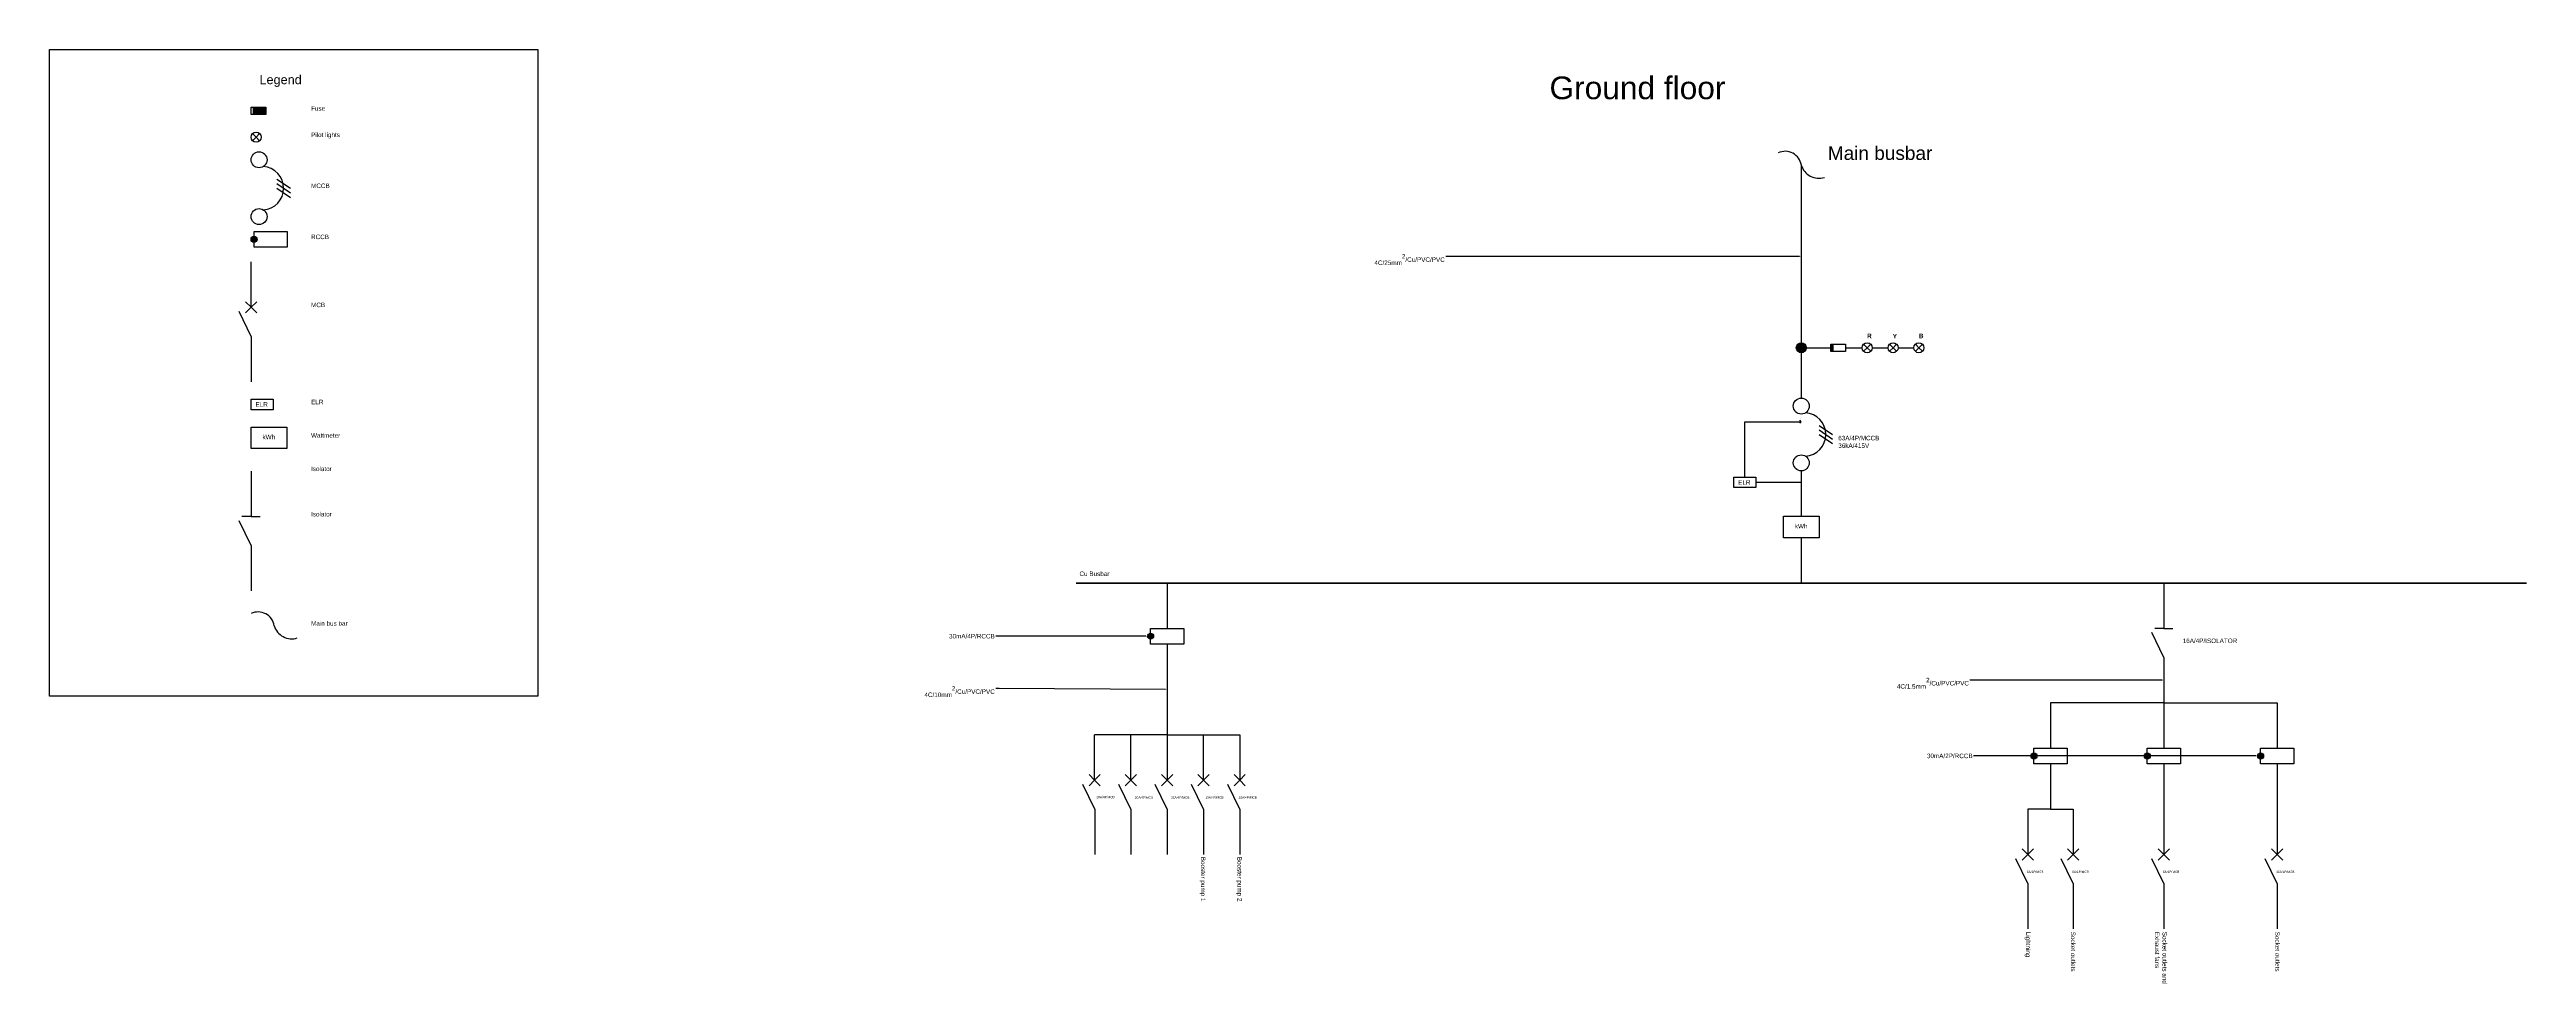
# Model space of a CAD drawing. Header units: millimetres. Extents: x 2231 to 7696, y 3773 to 5833.
import ezdxf
from ezdxf import colors
from ezdxf.entities.mleader import LeaderData, LeaderLine
from ezdxf.math import Vec2, Vec3

# ---------------------------------------------------------------- set-up
doc = ezdxf.new("R2010")
doc.units = ezdxf.units.MM
doc.styles.add('Annotative', font='')
doc.styles.get("Standard").update_dxf_attribs({"font": ''})
doc.styles.get('Annotative').set_extended_font_data('Arial')
doc.styles.get('Standard').set_extended_font_data('Arial')

# ---------------------------------------------------------------- blocks, each defined once
blk = doc.blocks.new('*U1')
blk.add_line((-14.8, 10.1), (14.8, -10.1))
blk = doc.blocks.new('*U2')
at = {"color": 0, "linetype": 'ByBlock', "lineweight": -2, "transparency": 16777216}
for p in [(0, 20), (0, 10), (0, 0)]:
    blk.add_blockref('*U1', p, dxfattribs=at)
blk = doc.blocks.new('*U7')
blk.add_line((-14.8, 10.1), (14.8, -10.1))
blk = doc.blocks.new('*U8')
at = {"color": 0, "linetype": 'ByBlock', "lineweight": -2, "transparency": 16777216}
for p in [(0, 20), (0, 10), (0, 0)]:
    blk.add_blockref('*U7', p, dxfattribs=at)

msp = doc.modelspace()

# ---------------------------------------------------------------- hatches: boundary and pattern name
h = msp.add_hatch(color=256)
h.dxf.hatch_style = 1
h.paths.add_polyline_path([(2680, 5689.5), (2708.1, 5689.5), (2708.1, 5705.9), (2680, 5705.9)])
h = msp.add_hatch(color=256)
h.dxf.hatch_style = 1
h.paths.add_polyline_path([(2689, 5414.2, 1), (2675.7, 5414.2, 1)])
h = msp.add_hatch(color=256)
h.dxf.hatch_style = 1
h.paths.add_polyline_path([(6107.2, 5175, 1), (6085.1, 5175, 1)])
h = msp.add_hatch(color=256)
h.dxf.hatch_style = 1
h.paths.add_polyline_path([(6165.8, 5183.2), (6161.5, 5183.2), (6161.5, 5166.8), (6165.8, 5166.8)])
h = msp.add_hatch(color=256)
h.dxf.hatch_style = 1
h.paths.add_polyline_path([(4653.8, 4538.8, 1), (4667, 4538.8, 1)])
h = msp.add_hatch(color=256)
h.dxf.hatch_style = 1
h.paths.add_polyline_path([(6603, 4274.7, 1), (6616.2, 4274.7)], flags=17)
h.paths.add_polyline_path([(6603, 4274.7, 1), (6616.2, 4274.7, 1)])
h = msp.add_hatch(color=256)
h.dxf.hatch_style = 1
h.paths.add_polyline_path([(6616.2, 4274.7), (6603, 4274.7, 1)])
h = msp.add_hatch(color=256)
h.dxf.hatch_style = 1
h.paths.add_polyline_path([(6866.2, 4274.7, 1), (6853, 4274.7)], flags=17)
h.paths.add_polyline_path([(6866.2, 4274.7, 1), (6853, 4274.7, 1)])
h = msp.add_hatch(color=256)
h.dxf.hatch_style = 1
h.paths.add_polyline_path([(6853, 4274.7), (6866.2, 4274.7, 1)])
h = msp.add_hatch(color=256)
h.dxf.hatch_style = 1
h.paths.add_polyline_path([(7116.2, 4274.7, 1), (7103, 4274.7, 1)])

# ---------------------------------------------------------------- linework, layer by layer
for p, q in [((2680, 5705.9), (2680, 5689.5)), ((2686.8, 5639.5), (2679, 5647.3)), ((2686.8, 5639.5), (2679, 5631.7)), ((2686.8, 5639.5), (2694.6, 5647.3)), ((2686.8, 5639.5), (2694.6, 5631.7)), ((6096.2, 5577.7), (6096.2, 5175)), ((2675.7, 5264.2), (2675.7, 5364.2)), ((2675.7, 5200.1), (2649.3, 5254.6)), ((2675.7, 5264.2), (2663.3, 5276.6)), ((2675.7, 5264.2), (2663.3, 5251.8)), ((2675.7, 5264.2), (2688.2, 5276.6)), ((2675.7, 5264.2), (2688.2, 5251.8)), ((2675.7, 5200.1), (2675.7, 5100.1)), ((6096.2, 5163.9), (6096.2, 5063.9)), ((6107.2, 5175), (6161.5, 5175)), ((6165.8, 5183.2), (6165.8, 5166.8)), ((6193.9, 5175), (6230.4, 5175)), ((6241.5, 5175), (6233.6, 5182.8)), ((6241.5, 5175), (6233.6, 5167.2)), ((6241.5, 5175), (6249.3, 5182.8)), ((6241.5, 5175), (6249.3, 5167.2)), ((6252.5, 5175), (6287.5, 5175)), ((6298.6, 5175), (6290.8, 5182.8)), ((6298.6, 5175), (6290.8, 5167.2)), ((6298.6, 5175), (6306.4, 5182.8)), ((6298.6, 5175), (6306.4, 5167.2)), ((6309.6, 5175), (6344.6, 5175)), ((6355.7, 5175), (6347.9, 5182.8)), ((6355.7, 5175), (6347.9, 5167.2)), ((6355.7, 5175), (6363.5, 5182.8)), ((6355.7, 5175), (6363.5, 5167.2)), ((5971.7, 4889.7), (5971.7, 5011.9)), ((5971.7, 5011.9), (6096.2, 5011.9)), ((6096.2, 5011.9), (6092.9, 5015.2)), ((6096.2, 5011.9), (6092.9, 5008.7)), ((2675.7, 4902.7), (2675.7, 4802.7)), ((6096.2, 4878), (5996.2, 4878)), ((6096.2, 4903.5), (6096.2, 4803.5)), ((2675.7, 4738.7), (2649.3, 4793.2)), ((2675.7, 4802.7), (2655.7, 4802.7)), ((2675.7, 4802.7), (2695.7, 4802.7)), ((6096.2, 4756.1), (6096.2, 4656.1)), ((2675.7, 4738.7), (2675.7, 4638.7)), ((4697, 4656.1), (4697, 4556.1)), ((6896.2, 4656.1), (6896.2, 4556.1)), ((6896.2, 4492.1), (6869.8, 4546.6)), ((6896.2, 4556.1), (6876.2, 4556.1)), ((6896.2, 4556.1), (6916.2, 4556.1)), ((4697, 4521.4), (4697, 4321.4)), ((6896.2, 4492.1), (6896.2, 4392.1)), ((6646.2, 4392.1), (6646.2, 4292.1)), ((6896.2, 4392.1), (6646.2, 4392.1)), ((6896.2, 4392.1), (6896.2, 4292.1)), ((6896.2, 4392.1), (7146.2, 4392.1)), ((7146.2, 4392.1), (7146.2, 4292.1)), ((4697, 4321.4), (4536.6, 4321.4)), ((4537, 4221.4), (4536.6, 4321.4)), ((4617, 4221.4), (4617, 4321.4)), ((4697, 4321.4), (4697, 4221.4)), ((4697, 4321.4), (4857, 4321.4)), ((4777, 4221.4), (4777, 4321.4)), ((4857, 4321.4), (4857, 4221.4)), ((4537.2, 4157.3), (4510.8, 4211.9)), ((4537, 4221.4), (4524.6, 4233.8)), ((4537, 4221.4), (4524.6, 4209)), ((4537, 4221.4), (4549.4, 4233.8)), ((4537, 4221.4), (4549.4, 4209)), ((4617, 4157.3), (4590.6, 4211.9)), ((4617, 4221.4), (4604.6, 4233.8)), ((4617, 4221.4), (4604.6, 4209)), ((4617, 4221.4), (4629.4, 4233.8)), ((4617, 4221.4), (4629.4, 4209)), ((4697, 4157.3), (4670.6, 4211.9)), ((4697, 4221.4), (4684.6, 4233.8)), ((4697, 4221.4), (4684.6, 4209)), ((4697, 4221.4), (4709.4, 4233.8)), ((4697, 4221.4), (4709.4, 4209)), ((4777, 4157.3), (4750.6, 4211.9)), ((4777, 4221.4), (4764.6, 4233.8)), ((4777, 4221.4), (4764.6, 4209)), ((4777, 4221.4), (4789.4, 4233.8)), ((4777, 4221.4), (4789.4, 4209)), ((4857, 4157.3), (4830.6, 4211.9)), ((4857, 4221.4), (4844.6, 4233.8)), ((4857, 4221.4), (4844.6, 4209)), ((4857, 4221.4), (4869.4, 4233.8)), ((4857, 4221.4), (4869.4, 4209)), ((6646.2, 4257.3), (6646.2, 4157.3)), ((6896.2, 4257.3), (6896.2, 4157.3)), ((7146.2, 4257.3), (7146.2, 4157.3)), ((4537.2, 4157.3), (4537.2, 4057.3)), ((4537.2, 4157.3), (4537.2, 4155.9)), ((4617, 4157.3), (4617, 4057.3)), ((4697, 4157.3), (4697, 4057.3)), ((4777, 4157.3), (4777, 4057.3)), ((4857, 4157.3), (4857, 4057.3)), ((6646.2, 4157.3), (6596.2, 4157.3)), ((6596.2, 4157.3), (6596.2, 4057.3)), ((6646.2, 4157.3), (6696.2, 4157.3)), ((6696.2, 4157.3), (6696.2, 4057.3)), ((6896.2, 4157.3), (6896.2, 4057.3)), ((7146.2, 4157.3), (7146.2, 4057.3)), ((6596.2, 3993.3), (6569.8, 4047.8)), ((6596.2, 4057.3), (6583.8, 4069.7)), ((6596.2, 4057.3), (6583.8, 4044.9)), ((6596.2, 4057.3), (6608.6, 4069.7)), ((6596.2, 4057.3), (6608.6, 4044.9)), ((6696.2, 3993.3), (6669.8, 4047.8)), ((6696.2, 4057.3), (6683.8, 4069.7)), ((6696.2, 4057.3), (6683.8, 4044.9)), ((6696.2, 4057.3), (6708.6, 4069.7)), ((6696.2, 4057.3), (6708.6, 4044.9)), ((6896.2, 3993.3), (6869.8, 4047.8)), ((6896.2, 4057.3), (6883.8, 4069.7)), ((6896.2, 4057.3), (6883.8, 4044.9)), ((6896.2, 4057.3), (6908.6, 4069.7)), ((6896.2, 4057.3), (6908.6, 4044.9)), ((7146.2, 3993.3), (7119.8, 4047.8)), ((7146.2, 4057.3), (7133.8, 4069.7)), ((7146.2, 4057.3), (7133.8, 4044.9)), ((7146.2, 4057.3), (7158.6, 4069.7)), ((7146.2, 4057.3), (7158.6, 4044.9)), ((6596.2, 3993.3), (6596.2, 3893.3)), ((6696.2, 3993.3), (6696.2, 3893.3)), ((6896.2, 3993.3), (6896.2, 3893.3)), ((7146.2, 3993.3), (7146.2, 3893.3))]:
    msp.add_line(p, q)
at = {"lineweight": 50}
for q in [(4496.2, 4656.1), (7696.2, 4656.1)]:
    msp.add_line((6096.2, 4656.1), q, dxfattribs=at)
at = {"lineweight": 30}
msp.add_lwpolyline([(2231.1, 5832.7), (3308.8, 5832.7), (3308.8, 4406.7), (2231.1, 4406.7)], close=True, dxfattribs=at)
for points in [[(2675.7, 5705.9), (2708.1, 5705.9), (2708.1, 5689.5), (2675.7, 5689.5)], [(6161.5, 5183.2), (6193.9, 5183.2), (6193.9, 5166.8), (6161.5, 5166.8)], [(2675.7, 5061.8), (2724.8, 5061.8), (2724.8, 5038.4), (2675.7, 5038.4)], [(2675.7, 5000.1), (2754.6, 5000.1), (2754.6, 4952.7), (2675.7, 4952.7)], [(5947.2, 4889.7), (5996.2, 4889.7), (5996.2, 4866.4), (5947.2, 4866.4)], [(6056.7, 4803.5), (6135.6, 4803.5), (6135.6, 4756.1), (6056.7, 4756.1)]]:
    msp.add_lwpolyline(points, close=True)
for points in [[(2682.4, 5420.8), (2682.4, 5431.5), (2755.5, 5431.5), (2755.5, 5396.8), (2682.4, 5396.8), (2682.4, 5407.5)], [(4660.4, 4545.4), (4660.4, 4556.1), (4733.6, 4556.1), (4733.6, 4521.4), (4660.4, 4521.4), (4660.4, 4532.1)], [(6609.6, 4281.3), (6609.6, 4292.1), (6682.8, 4292.1), (6682.8, 4257.3), (6609.6, 4257.3), (6609.6, 4268.1)], [(6859.6, 4281.3), (6859.6, 4292.1), (6932.8, 4292.1), (6932.8, 4257.3), (6859.6, 4257.3), (6859.6, 4268.1)], [(7109.6, 4281.3), (7109.6, 4292.1), (7182.8, 4292.1), (7182.8, 4257.3), (7109.6, 4257.3), (7109.6, 4268.1)]]:
    msp.add_lwpolyline(points)
for centre, radius in [((2686.8, 5639.5), 11.1), ((2693.3, 5589.5), 17.6), ((2693.3, 5464.2), 17.6), ((2682.4, 5414.2), 6.63), ((6096.2, 5175), 11.1), ((6241.5, 5175), 11.1), ((6298.6, 5175), 11.1), ((6355.7, 5175), 11.1), ((6096.2, 5046.4), 17.6), ((6096.2, 4921.1), 17.6), ((4660.4, 4538.8), 6.63), ((6609.6, 4274.7), 6.63), ((6859.6, 4274.7), 6.63), ((7109.6, 4274.7), 6.63)]:
    msp.add_circle(centre, radius)
for centre, radius, start, end in [((2699.9, 5526.8), 47.7, 273.0392, 86.9608), ((6060.8, 5572.3), 35.9, 8.695, 115.7253), ((6135.1, 5589.8), 40.8, 197.2101, 287.2101), ((6102.8, 4983.7), 47.7, 273.0392, 86.9608), ((2691.3, 4556.4), 35.9, 8.695, 115.7253), ((2765.7, 4573.9), 40.8, 197.2101, 287.2101)]:
    msp.add_arc(centre, radius, start, end)

# ---------------------------------------------------------------- block references
for name, p in [('*U8', (2747.6, 5516.8)), ('*U2', (6150.5, 4973.7))]:
    msp.add_blockref(name, p)

# ---------------------------------------------------------------- texts
at = {"attachment_point": 1}
for s, width, insert, char_height in [('Legend', 1147.295, (2694.3, 5776.3), 20), ('Fuse', 106.857, (2808.1, 5707.8), 10), ('Pilot lights', 106.857, (2808.1, 5649.6), 10), ('Main busbar', 259.377, (6154.7, 5619.2), 30), ('MCCB', 106.857, (2808.1, 5537.2), 10), ('RCCB', 106.857, (2808.1, 5424.5), 10), ('MCB', 106.857, (2808.1, 5274.5), 10), ('{\\fArial|b1|i0|c0|p34;\\C240;\\c2367469;R}', 16.782, (6241.5, 5206), 10), ('{\\fArial|b1|i0|c0|p34;\\C41;\\c5369588;Y}', 16.782, (6298, 5205.4), 10), ('{\\fArial|b1|i0|c0|p34;\\C5;B}', 16.782, (6355.7, 5206), 10), ('ELR', 41.106, (2685.5, 5055), 10), ('ELR', 106.857, (2808.1, 5060.4), 10), ('kWh', 4.973, (2700.9, 4983.2), 10), ('Wattmeter', 106.857, (2808.1, 4986.6), 10), ('63A/4P/MCCB\\P36kA/415V', 133.976, (6177.7, 4980.8), 10), ('Isolator', 106.857, (2808.1, 4912.9), 10), ('ELR', 41.106, (5956.9, 4882.9), 10), ('Isolator', 106.857, (2808.1, 4812.9), 10), ('kWh', 4.973, (6081.9, 4786.5), 10), ('Cu Busbar', 89.142, (4503.6, 4681.5), 10), ('Main bus bar', 106.857, (2808.1, 4572), 10), ('16A/4P/ISOLATOR', 133.976, (6937.7, 4533.6), 10), ('20A/4P/MCB', 43.638, (4540.8, 4186.5), 5), ('20A/4P/MCB', 43.638, (4625.5, 4185.5), 5), ('20A/4P/MCB', 43.638, (4705.7, 4185.5), 5), ('10A/4P/MCB', 43.638, (4781.1, 4185.6), 5), ('10A/4P/MCB', 43.638, (4854.6, 4185.7), 5), ('6A/1P/MCB', 43.638, (6593.8, 4021.7), 5), ('6A/1P/MCB', 43.638, (6693.8, 4021.7), 5), ('6A/1P/MCB', 43.638, (6893.8, 4021.7), 5), ('10A/1P/MCB', 43.638, (7143.8, 4021.7), 5)]:
    msp.add_mtext_dynamic_manual_height_columns(s, width=width, gutter_width=12.5, heights=[0], dxfattribs=dict(at, insert=insert, char_height=char_height))
at = {"insert": (5540.6, 5773.2), "char_height": 50, "attachment_point": 1, "style": 'Annotative'}
msp.add_mtext_dynamic_manual_height_columns('{\\fArial Unicode MS|b0|i0|c0|p2;Ground floor}', width=1302.939, gutter_width=12.5, heights=[0], dxfattribs=at)
at = {"char_height": 10, "attachment_point": 1, "rotation": 270}
for s, width, gutter_width, insert in [('Booster pump 1', 135.431, 25.2, (4781.5, 4052.3)), ('Booster pump 2', 135.431, 25.2, (4861.9, 4052.3)), ('Lightning', 95.25, 12.5, (6602, 3887)), ('Socket outlets', 95.25, 12.5, (6701.1, 3887)), ('Socket outlets and Exhaust fans', 122.408, 12.5, (6903.1, 3887)), ('Socket outlets', 95.25, 12.5, (7151.9, 3887))]:
    msp.add_mtext_dynamic_manual_height_columns(s, width=width, gutter_width=gutter_width, heights=[0], dxfattribs=dict(at, insert=insert))

# ---------------------------------------------------------------- leaders
ml = msp.add_multileader_mtext('Standard')
ml.set_content('4C/25mm{\\A1;\\S2^ ;/Cu/PVC/PVC}', color=256)
ml.set_leader_properties()
ml.build(insert=Vec2(0, 0))
ctx = ml.context
ctx.base_point, ctx.char_height, ctx.plane_origin = Vec3(5153.6, 5376.3), 10, Vec3(6096.2, 5376.3)
ctx.text_align_type = 2
notes = []
notes.append((ctx, [(0, (1, 1, 0), (5319.6, 5376.3), (-1, 0), 8, [(0, [(6096.2, 5376.3)], 0, [])])]))
ctx.mtext.insert, ctx.mtext.alignment, ctx.mtext.flow_direction = Vec3(5309.6, 5381.4), 3, 5
ml = msp.add_multileader_mtext('Standard')
ml.set_content('30mA/4P/RCCB', color=256)
ml.set_leader_properties()
ml.build(insert=Vec2(0, 0))
ctx = ml.context
ctx.base_point, ctx.char_height, ctx.plane_origin = Vec3(4215.1, 4538.8), 10, Vec3(4653.8, 4538.8)
ctx.text_align_type = 2
notes.append((ctx, [(0, (1, 1, 0), (4326.7, 4538.8), (-1, 0), 8, [(0, [(4653.8, 4538.8)], 0, [])])]))
ctx.mtext.insert, ctx.mtext.alignment, ctx.mtext.flow_direction = Vec3(4316.7, 4543.8), 3, 5
ml = msp.add_multileader_mtext('Standard')
ml.set_content('4C/10mm{\\A1;\\S2^ ;/Cu/PVC/PVC}', color=256)
ml.set_leader_properties()
ml.build(insert=Vec2(0, 0))
ctx = ml.context
ctx.base_point, ctx.char_height, ctx.plane_origin = Vec3(4160.6, 4423.5), 10, Vec3(4697, 4421.4)
ctx.text_align_type = 2
notes.append((ctx, [(0, (1, 1, 0), (4326.7, 4423.5), (-1, 0), 8, [(0, [(4697, 4421.4)], 0, [])])]))
ctx.mtext.insert, ctx.mtext.alignment, ctx.mtext.flow_direction = Vec3(4316.7, 4428.6), 3, 5
ml = msp.add_multileader_mtext('Standard')
ml.set_content('4C/1.5mm{\\A1;\\S2^ ;/Cu/PVC/PVC}', color=256)
ml.set_leader_properties()
ml.build(insert=Vec2(0, 0))
ctx = ml.context
ctx.base_point, ctx.char_height, ctx.plane_origin = Vec3(6306.2, 4442.1), 10, Vec3(6896.2, 4442.1)
ctx.text_align_type = 2
notes.append((ctx, [(0, (1, 1, 0), (6476.2, 4442.1), (-1, 0), 8, [(0, [(6896.2, 4442.1)], 0, [])])]))
ctx.mtext.insert, ctx.mtext.alignment, ctx.mtext.flow_direction = Vec3(6466.2, 4447.1), 3, 5
ml = msp.add_multileader_mtext('Standard')
ml.set_content('30mA/2P/RCCB', color=256)
ml.set_leader_properties()
ml.build(insert=Vec2(0, 0))
ctx = ml.context
ctx.base_point, ctx.char_height, ctx.plane_origin = Vec3(6372.6, 4274.7), 10, Vec3(7103, 4274.7)
ctx.text_align_type = 2
notes.append((ctx, [(0, (1, 1, 0), (6484.2, 4274.7), (-1, 0), 8, [(0, [(7103, 4274.7)], 0, [])])]))
ctx.mtext.insert, ctx.mtext.alignment, ctx.mtext.flow_direction = Vec3(6474.2, 4279.8), 3, 5
for ctx, leaders in notes:
    for number, flags, end, landing, length, lines in leaders:
        leader = LeaderData()
        leader.index, (leader.has_last_leader_line, leader.has_dogleg_vector, leader.attachment_direction) = number, flags
        leader.last_leader_point, leader.dogleg_vector, leader.dogleg_length = Vec3(end), Vec3(landing), length
        for number, points, colour, breaks in lines:
            line = LeaderLine()
            line.index, line.vertices, line.color, line.breaks = number, Vec3.list(points), colors.encode_raw_color(colour), breaks
            leader.lines.append(line)
        ctx.leaders.append(leader)

doc.saveas('drawing.dxf')
